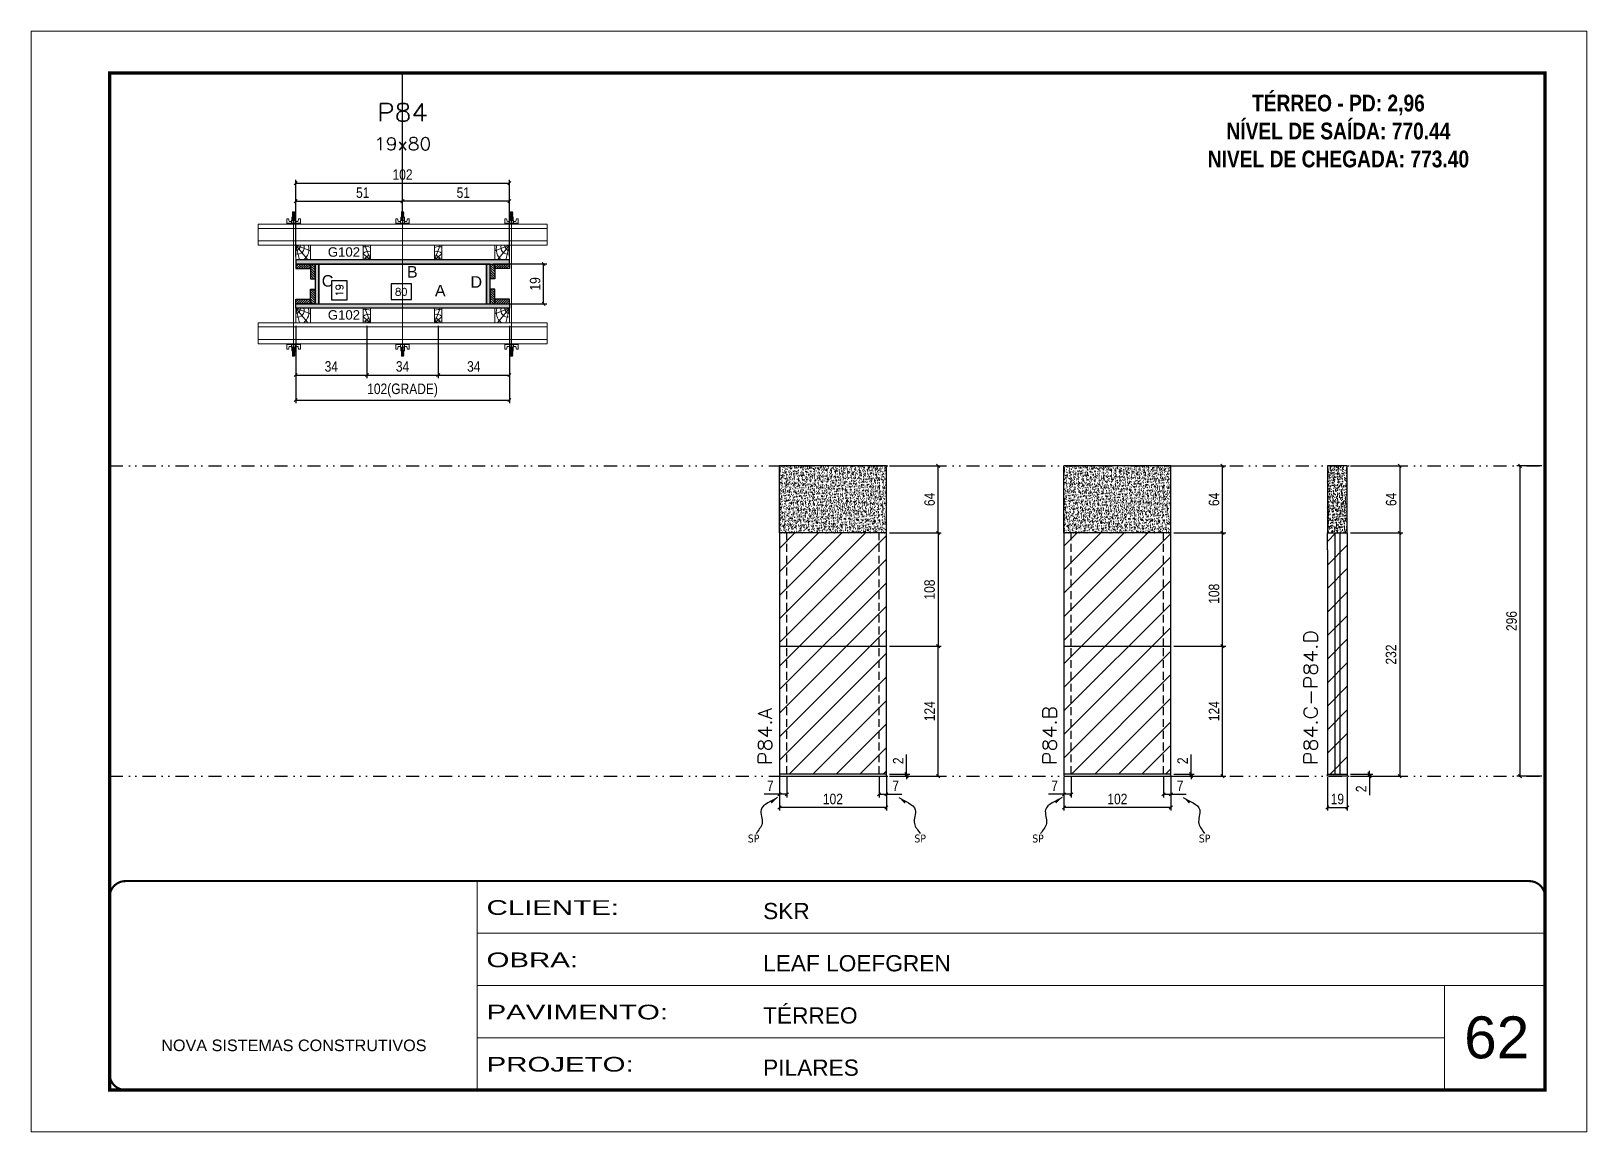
# Model space of a CAD drawing. Extents: x 14400 to 27878, y -21631 to 6985.
# Drawn here: x 15998 to 17483, y -11294 to -10244 of the extents above; entities that cross this region are included whole.
import ezdxf
from ezdxf.enums import TextEntityAlignment as Align

# ---------------------------------------------------------------- set-up
doc = ezdxf.new("R2010")
doc.units = 0
for name, pattern in [('CONTINUO', [0]), ('DASHED', [0.75, 0.5, -0.25]), ('DIVIDE2', [0.625, 0.25, -0.125, 0, -0.125, 0, -0.125]), ('HIDDEN', [0.375, 0.25, -0.125])]:
    doc.linetypes.add(name, pattern=pattern)
for name, color, linetype, lineweight in [('CARIMBO', 255, 'Continuous', 9), ('Folhas', 255, 'Continuous', 9), ('Hachura', 251, 'Continuous', 9), ('Madeira', 126, 'Continuous', 18), ('Perfil Metálico', 224, 'Continuous', 18), ('SARRAFO DE PRESSAO', 251, 'DASHED', 9), ('Texto Seção', 7, 'Continuous', 15)]:
    doc.layers.add(name, color=color, linetype=linetype, lineweight=lineweight)
for name, color, linetype in [('CHAPA', 1, 'Continuous'), ('COTA', 241, 'Continuous'), ('MEIO_PONT', 93, 'Continuous'), ('NOMENCLATURA', 7, 'Continuous'), ('Nível', 160, 'Continuous'), ('Painéis', 200, 'Continuous'), ('SARR_2.2x7', 40, 'Continuous'), ('SARRAFO', 251, 'Continuous'), ('Sarrafo de Pressão', 42, 'HIDDEN'), ('texto', 7, 'Continuous'), ('Texto de Titulo', 7, 'Continuous'), ('Texto Qtd Sarr', 242, 'Continuous'), ('TEXTO_GERAL', 7, 'Continuous')]:
    doc.layers.add(name, color=color, linetype=linetype)
doc.styles.add('ARIAL', font='arial.ttf')
doc.styles.add('COTA TECNICA', font='techl___.ttf', dxfattribs={"height": 10})
doc.styles.add('COTA TECNICA 2X', font='techl___.ttf', dxfattribs={"height": 10})
doc.styles.add('COTA TECNICA-50', font='techl___.ttf', dxfattribs={"height": 10})
doc.styles.add('REGUA-120', font='ROMANS.shx', dxfattribs={"height": 15})
doc.styles.add('ROMANC', font='techb___.ttf', dxfattribs={"height": 2.5})
doc.styles.add('ROMANS', font='romans.shx')
doc.styles.add('SANSSERIF', font='sas_____.pfb')
doc.styles.get("Standard").update_dxf_attribs({"font": 'arial.ttf'})
doc.styles.add('Tecnologia', font='')
doc.styles.get('Tecnologia').set_extended_font_data('Forgotten Futurist')
doc.dimstyles.new('COTA PAINEL-50', dxfattribs={"dimtxt": 10, "dimasz": 3, "dimexe": 3, "dimexo": 3, "dimgap": 3, "dimtad": 1, "dimdec": 1, "dimzin": 12, "dimdsep": 46, "dimtxsty": 'COTA TECNICA-50', "dimblk1": 'OBLIQUE', "dimblk2": 'OBLIQUE', "dimsah": 1, "dimcen": 0.9, "dimclrd": 4, "dimclre": 4, "dimclrt": 240, "dimadec": 1, "dimazin": 3, "dimtfac": 1, "dimtdec": 1, "dimtmove": 0, "dimatfit": 3, "dimfxl": 1, "dimtolj": 1, "dimtzin": 12, "dimarcsym": 0})
doc.dimstyles.new('PAINEL', dxfattribs={"dimtxt": 10, "dimasz": 3, "dimexe": 3, "dimexo": 3, "dimgap": 3, "dimtad": 1, "dimdec": 1, "dimzin": 12, "dimdsep": 46, "dimtxsty": 'COTA TECNICA', "dimblk1": 'OBLIQUE', "dimblk2": 'OBLIQUE', "dimsah": 1, "dimcen": 0.9, "dimclrd": 4, "dimclre": 4, "dimclrt": 240, "dimadec": 1, "dimazin": 3, "dimtfac": 1, "dimtdec": 1, "dimtmove": 0, "dimatfit": 3, "dimfxl": 1, "dimtolj": 1, "dimtzin": 12, "dimarcsym": 0})
doc.dimstyles.new('SECAO PILAR', dxfattribs={"dimtxt": 10, "dimasz": 3, "dimexe": 3, "dimexo": 3, "dimgap": 3, "dimtad": 1, "dimdec": 1, "dimlfac": 0.5, "dimzin": 12, "dimdsep": 46, "dimtxsty": 'COTA TECNICA 2X', "dimblk1": 'OBLIQUE', "dimblk2": 'OBLIQUE', "dimsah": 1, "dimcen": 0.9, "dimclrd": 256, "dimclre": 256, "dimclrt": 256, "dimadec": 1, "dimazin": 3, "dimtfac": 1, "dimtdec": 1, "dimtmove": 0, "dimatfit": 3, "dimfxl": 1, "dimtolj": 1, "dimtzin": 12, "dimarcsym": 0})
doc.dimstyles.new('SECÇÃO 2', dxfattribs={"dimtxt": 7, "dimasz": 6, "dimexe": 0.18, "dimexo": 2, "dimgap": -4, "dimtad": 3, "dimdec": 1, "dimlfac": 0.5, "dimzin": 12, "dimdsep": 46, "dimtxsty": 'ROMANS', "dimblk": 'ARCHTICK', "dimcen": 0.09, "dimse1": 1, "dimse2": 1, "dimsd1": 1, "dimsd2": 1, "dimclrd": 180, "dimclre": 5, "dimclrt": 1, "dimadec": 0, "dimazin": 3, "dimtfac": 1, "dimtdec": 1, "dimtofl": 0, "dimtmove": 0, "dimatfit": 3, "dimldrblk": 'ARCHTICK', "dimfxl": 1, "dimtolj": 1, "dimtzin": 0, "dimarcsym": 0})
doc.dimstyles.get("Standard").update_dxf_attribs({"dimtxt": 0.18, "dimasz": 0.18, "dimexe": 0.18, "dimexo": 0.0625, "dimgap": 0.09, "dimtad": 0, "dimtih": 1, "dimtoh": 1, "dimdec": 4, "dimzin": 0, "dimdsep": 46, "dimtxsty": 'Standard', "dimcen": 0.09, "dimadec": 0, "dimazin": 0, "dimtfac": 1, "dimtdec": 4, "dimtofl": 0, "dimtmove": 0, "dimatfit": 3, "dimfxl": 1, "dimtolj": 1, "dimtzin": 0, "dimarcsym": 0})
pattern_1 = [(225, (6952.0847, -33395.4511), (1.12253202, -1.12253202), [])]
pattern_2 = [(225, (7127.0847, -33395.4511), (1.12253202, -1.12253202), [])]
pattern_3 = [(135, (-6454.7717, -1001.0911), (-1.12253202, -1.12253202), [])]
pattern_4 = [(135, (-6514.7717, -1001.0911), (-1.12253202, -1.12253202), [])]

msp = doc.modelspace()

# ---------------------------------------------------------------- texts
at = {"layer": 'CARIMBO', "style": 'ARIAL'}
msp.add_text('62', height=40, dxfattribs=at).set_placement((17366.33, -11223.76))
at = {"layer": 'NOMENCLATURA', "color": 2, "insert": (17246.31, -10277.84), "char_height": 16, "attachment_point": 2, "style": 'ROMANC'}
msp.add_mtext_dynamic_manual_height_columns('\\PTÉRREO - PD: 2,96\\PNÍVEL DE SAÍDA: 770.44\\PNIVEL DE CHEGADA: 773.40', width=432.3511, gutter_width=1, heights=[0], dxfattribs=at)
at = {"layer": 'texto', "color": 0, "char_height": 7.5, "attachment_point": 5}
for insert in [(16688.06, -11014.11), (16847.08, -11014.11), (16959.54, -11014.11), (17118.56, -11014.11)]:
    msp.add_mtext('{\\fTahoma|b0|i0|c0|p34;\\C4;SP}', dxfattribs=dict(at, insert=insert))
at = {"layer": 'Texto Seção', "style": 'REGUA-120', "width": 1.1}
for s, p in [('P84.C-P84.D', (17226.32, -10943.85)), ('P84.A', (16705.59, -10943.85)), ('P84.B', (16977.07, -10943.85))]:
    msp.add_text(s, height=13, rotation=90, dxfattribs=at).set_placement(p)
at = {"layer": 'TEXTO_GERAL', "color": 0, "linetype": 'Continuous', "style": 'SANSSERIF'}
for p in [(16281.68, -10454.59), (16281.68, -10514.59)]:
    msp.add_text('G102', height=9, dxfattribs=at).set_placement(p, align=Align.MIDDLE_LEFT)
at = {"layer": 'TEXTO_GERAL', "style": 'ARIAL'}
for s, p in [('B', (16362.3, -10473.49)), ('C', (16281.43, -10482.14)), ('D', (16423.38, -10483.15)), ('A', (16389.01, -10491.46))]:
    msp.add_text(s, height=11, dxfattribs=at).set_placement(p, align=Align.MIDDLE_CENTER)

# ---------------------------------------------------------------- blocks, each defined once
blk = doc.blocks.new('9999999999')
at = {"color": 30, "linetype": 'CONTINUO'}
for p, q in [((98564.6, 34230.2), (98564.6, 34429.4)), ((98564.6, 34379.6), (99584, 34379.6)), ((98564.6, 34329.8), (99488, 34329.8)), ((99584, 34329.8), (99488, 34329.8)), ((99488, 34329.8), (99488, 34230.2)), ((98564.6, 34280), (99488, 34280))]:
    blk.add_line(p, q, dxfattribs=at)
at = {"color": 30, "linetype": 'CONTINUO', "const_width": 2}
blk.add_lwpolyline([(99584, 34230.2), (99584, 34414.4, 0.414214), (99569, 34429.4), (98229, 34429.4, 0.414214), (98214, 34414.4), (98214, 34245.2, 0.414214), (98229, 34230.2), (99584, 34230.2)], format="xyb", dxfattribs=at)
at = {"layer": 'Folhas'}
blk.add_lwpolyline([(98139, 34190.2), (99624, 34190.2), (99624, 35240.2), (98139, 35240.2)], close=True, dxfattribs=at)
at = {"layer": 'Folhas', "color": 30, "const_width": 3}
blk.add_lwpolyline([(98214, 34230.2), (99584, 34230.2), (99584, 35200.2), (98214, 35200.2)], close=True, dxfattribs=at)
at = {"color": 7, "linetype": 'Continuous', "ltscale": 5, "style": 'ARIAL'}
for s, height, p in [('SKR', 15.48, (98837.7, 34393.1)), ('LEAF LOEFGREN', 15.483, (98837.7, 34343.3)), ('TÉRREO', 15.48, (98837.7, 34293.5)), ('NOVA SISTEMAS CONSTRUTIVOS', 11.059, (98263.2, 34267.2)), ('PILARES', 15.48, (98837.7, 34243.7))]:
    blk.add_text(s, height=height, dxfattribs=at).set_placement(p)
at = {"layer": 'Folhas', "color": 7, "style": 'Tecnologia', "width": 1.5}
for s, p in [('CLIENTE:', (98573.7, 34397.2)), ('OBRA:', (98573.7, 34347.3)), ('PAVIMENTO:', (98573.7, 34297.5)), ('PROJETO:', (98573.7, 34247.7))]:
    blk.add_text(s, height=14, dxfattribs=at).set_placement(p)
blk = doc.blocks.new('titulo1')
at = {"layer": 'Defpoints', "color": 252, "linetype": 'HIDDEN', "ltscale": 2}
blk.add_line((0, 0), (0, 125), dxfattribs=at)
at = {"layer": 'Defpoints', "style": 'ROMANS', "oblique": 15}
blk.add_attdef('FOLHA', text='', height=10, dxfattribs=at).set_placement((0, 15.6), align=Align.MIDDLE_CENTER)
at = {"layer": 'Texto Qtd Sarr', "color": 3, "style": 'ROMANS', "oblique": 15}
for tag, height, p in [('TITULO', 17, (0, 71.4)), ('SEÇÃO', 12, (0, 41.5))]:
    blk.add_attdef(tag, text='', height=height, dxfattribs=at).set_placement(p, align=Align.MIDDLE_CENTER)
blk = doc.blocks.new('*D1735')
at = {"layer": 'COTA', "color": 180, "lineweight": -2, "transparency": 16777216}
for p, q in [((16361.5, -10485), (16342.1, -10485)), ((16342.1, -10485), (16342.1, -10500)), ((16361.5, -10500), (16361.5, -10485)), ((16342.1, -10500), (16361.5, -10500))]:
    blk.add_line(p, q, dxfattribs=at)
at = {"layer": 'Defpoints', "color": 0, "transparency": 16777216}
for p in [(16273, -10504), (16433, -10504), (16433, -10504)]:
    blk.add_point(p, dxfattribs=at)
at = {"layer": 'COTA', "color": 1, "transparency": 16777216, "insert": (16351.8, -10492.5), "char_height": 7, "attachment_point": 5, "style": 'ROMANS'}
blk.add_mtext('\\A1;80', dxfattribs=at)
blk = doc.blocks.new('_ArchTick')
at = {"color": 0, "linetype": 'ByBlock', "const_width": 0.15}
blk.add_lwpolyline([(-0.5, -0.5), (0.5, 0.5)], dxfattribs=at)
blk = doc.blocks.new('*D1736')
at = {"layer": 'COTA', "color": 180, "lineweight": -2, "transparency": 16777216}
for p, q in [((16300.3, -10482.1), (16285.3, -10482.1)), ((16285.3, -10482.1), (16285.3, -10500.1)), ((16300.3, -10500.1), (16300.3, -10482.1)), ((16285.3, -10500.1), (16300.3, -10500.1))]:
    blk.add_line(p, q, dxfattribs=at)
at = {"layer": 'Defpoints', "color": 0, "transparency": 16777216}
for p in [(16273, -10466), (16304.3, -10466), (16273, -10504)]:
    blk.add_point(p, dxfattribs=at)
at = {"layer": 'COTA', "color": 1, "transparency": 16777216, "insert": (16292.8, -10491.1), "char_height": 7, "attachment_point": 5, "rotation": 90, "style": 'ROMANS'}
blk.add_mtext('\\A1;19', dxfattribs=at)
blk = doc.blocks.new('_Oblique')
at = {"color": 0, "linetype": 'ByBlock', "lineweight": -2}
blk.add_line((-0.5, -0.5), (0.5, 0.5), dxfattribs=at)
blk = doc.blocks.new('*D1756')
at = {"layer": 'COTA', "lineweight": -2, "transparency": 16777216}
for p, q in [((16439.6, -10466), (16490.7, -10466)), ((16487.7, -10504), (16487.7, -10466)), ((16439.6, -10504), (16490.7, -10504))]:
    blk.add_line(p, q, dxfattribs=at)
at = {"layer": 'Defpoints', "color": 0, "transparency": 16777216}
for p in [(16436.6, -10466), (16487.7, -10466), (16436.6, -10504)]:
    blk.add_point(p, dxfattribs=at)
at = {"layer": 'COTA', "lineweight": -2, "transparency": 16777216, "xscale": 3, "yscale": 3, "zscale": 3}
for p, rotation in [((16487.7, -10466), 90), ((16487.7, -10504), 270)]:
    blk.add_blockref('_Oblique', p, dxfattribs=dict(at, rotation=rotation))
at = {"layer": 'COTA', "transparency": 16777216, "insert": (16479.6, -10485), "char_height": 10, "attachment_point": 5, "rotation": 90, "style": 'COTA TECNICA 2X'}
blk.add_mtext('\\A1;19', dxfattribs=at)
blk = doc.blocks.new('*D1737')
at = {"layer": 'COTA', "lineweight": -2, "transparency": 16777216}
for p, q in [((16251, -10525), (16251, -10598.8)), ((16455, -10525), (16455, -10598.8)), ((16251, -10595.8), (16455, -10595.8))]:
    blk.add_line(p, q, dxfattribs=at)
at = {"layer": 'Defpoints', "color": 0, "transparency": 16777216}
for p in [(16251, -10522), (16455, -10522), (16455, -10595.8)]:
    blk.add_point(p, dxfattribs=at)
at = {"layer": 'COTA', "lineweight": -2, "transparency": 16777216, "xscale": 3, "yscale": 3, "zscale": 3, "rotation": 180}
blk.add_blockref('_Oblique', (16251, -10595.8), dxfattribs=at)
at = {"layer": 'COTA', "lineweight": -2, "transparency": 16777216, "xscale": 3, "yscale": 3, "zscale": 3}
blk.add_blockref('_Oblique', (16455, -10595.8), dxfattribs=at)
at = {"layer": 'COTA', "transparency": 16777216, "insert": (16353, -10586.6), "char_height": 10, "attachment_point": 5, "style": 'COTA TECNICA 2X'}
blk.add_mtext('\\A1;102(GRADE)', dxfattribs=at)
blk = doc.blocks.new('*D1738')
at = {"layer": 'COTA', "lineweight": -2, "transparency": 16777216}
for p, q in [((16387, -10525), (16387, -10575)), ((16455, -10525), (16455, -10575)), ((16387, -10572), (16455, -10572))]:
    blk.add_line(p, q, dxfattribs=at)
at = {"layer": 'Defpoints', "color": 0, "transparency": 16777216}
for p in [(16387, -10522), (16455, -10522), (16455, -10572)]:
    blk.add_point(p, dxfattribs=at)
at = {"layer": 'COTA', "lineweight": -2, "transparency": 16777216, "xscale": 3, "yscale": 3, "zscale": 3, "rotation": 180}
blk.add_blockref('_Oblique', (16387, -10572), dxfattribs=at)
at = {"layer": 'COTA', "lineweight": -2, "transparency": 16777216, "xscale": 3, "yscale": 3, "zscale": 3}
blk.add_blockref('_Oblique', (16455, -10572), dxfattribs=at)
at = {"layer": 'COTA', "transparency": 16777216, "insert": (16421, -10563.8), "char_height": 10, "attachment_point": 5, "style": 'COTA TECNICA 2X'}
blk.add_mtext('\\A1;34', dxfattribs=at)
blk = doc.blocks.new('*D1739')
at = {"layer": 'COTA', "lineweight": -2, "transparency": 16777216}
for p, q in [((16251, -10525), (16251, -10575)), ((16319, -10525), (16319, -10575)), ((16251, -10572), (16319, -10572))]:
    blk.add_line(p, q, dxfattribs=at)
at = {"layer": 'Defpoints', "color": 0, "transparency": 16777216}
for p in [(16251, -10522), (16319, -10522), (16319, -10572)]:
    blk.add_point(p, dxfattribs=at)
at = {"layer": 'COTA', "lineweight": -2, "transparency": 16777216, "xscale": 3, "yscale": 3, "zscale": 3, "rotation": 180}
blk.add_blockref('_Oblique', (16251, -10572), dxfattribs=at)
at = {"layer": 'COTA', "lineweight": -2, "transparency": 16777216, "xscale": 3, "yscale": 3, "zscale": 3}
blk.add_blockref('_Oblique', (16319, -10572), dxfattribs=at)
at = {"layer": 'COTA', "transparency": 16777216, "insert": (16285, -10563.8), "char_height": 10, "attachment_point": 5, "style": 'COTA TECNICA 2X'}
blk.add_mtext('\\A1;34', dxfattribs=at)
blk = doc.blocks.new('*D1740')
at = {"layer": 'COTA', "lineweight": -2, "transparency": 16777216}
for p, q in [((16319, -10525), (16319, -10575)), ((16387, -10525), (16387, -10575)), ((16319, -10572), (16387, -10572))]:
    blk.add_line(p, q, dxfattribs=at)
at = {"layer": 'Defpoints', "color": 0, "transparency": 16777216}
for p in [(16319, -10522), (16387, -10522), (16387, -10572)]:
    blk.add_point(p, dxfattribs=at)
at = {"layer": 'COTA', "lineweight": -2, "transparency": 16777216, "xscale": 3, "yscale": 3, "zscale": 3, "rotation": 180}
blk.add_blockref('_Oblique', (16319, -10572), dxfattribs=at)
at = {"layer": 'COTA', "lineweight": -2, "transparency": 16777216, "xscale": 3, "yscale": 3, "zscale": 3}
blk.add_blockref('_Oblique', (16387, -10572), dxfattribs=at)
at = {"layer": 'COTA', "transparency": 16777216, "insert": (16353, -10563.8), "char_height": 10, "attachment_point": 5, "style": 'COTA TECNICA 2X'}
blk.add_mtext('\\A1;34', dxfattribs=at)
blk = doc.blocks.new('*D1741')
at = {"layer": 'COTA', "lineweight": -2, "transparency": 16777216}
for p, q in [((16251, -10459), (16251, -10385.9)), ((16251, -10388.9), (16455, -10388.9)), ((16455, -10459), (16455, -10385.9))]:
    blk.add_line(p, q, dxfattribs=at)
at = {"layer": 'Defpoints', "color": 0, "transparency": 16777216}
for p in [(16455, -10388.9), (16251, -10462), (16455, -10462)]:
    blk.add_point(p, dxfattribs=at)
at = {"layer": 'COTA', "lineweight": -2, "transparency": 16777216, "xscale": 3, "yscale": 3, "zscale": 3, "rotation": 180}
blk.add_blockref('_Oblique', (16251, -10388.9), dxfattribs=at)
at = {"layer": 'COTA', "lineweight": -2, "transparency": 16777216, "xscale": 3, "yscale": 3, "zscale": 3}
blk.add_blockref('_Oblique', (16455, -10388.9), dxfattribs=at)
at = {"layer": 'COTA', "transparency": 16777216, "insert": (16353, -10380.8), "char_height": 10, "attachment_point": 5, "style": 'COTA TECNICA 2X'}
blk.add_mtext('\\A1;102', dxfattribs=at)
blk = doc.blocks.new('*D1742')
at = {"layer": 'COTA', "lineweight": -2, "transparency": 16777216}
for p, q in [((16251, -10425), (16251, -10403.1)), ((16251, -10406.1), (16353, -10406.1)), ((16353, -10425), (16353, -10403.1))]:
    blk.add_line(p, q, dxfattribs=at)
at = {"layer": 'Defpoints', "color": 0, "transparency": 16777216}
for p in [(16353, -10406.1), (16251, -10428), (16353, -10428)]:
    blk.add_point(p, dxfattribs=at)
at = {"layer": 'COTA', "lineweight": -2, "transparency": 16777216, "xscale": 3, "yscale": 3, "zscale": 3, "rotation": 180}
blk.add_blockref('_Oblique', (16251, -10406.1), dxfattribs=at)
at = {"layer": 'COTA', "lineweight": -2, "transparency": 16777216, "xscale": 3, "yscale": 3, "zscale": 3}
blk.add_blockref('_Oblique', (16353, -10406.1), dxfattribs=at)
at = {"layer": 'COTA', "transparency": 16777216, "insert": (16315, -10398), "char_height": 10, "attachment_point": 5, "style": 'COTA TECNICA 2X'}
blk.add_mtext('\\A1;51', dxfattribs=at)
blk = doc.blocks.new('*D1743')
at = {"layer": 'COTA', "lineweight": -2, "transparency": 16777216}
for p, q in [((16353, -10425), (16353, -10403.1)), ((16455, -10406.1), (16353, -10406.1)), ((16455, -10425), (16455, -10403.1))]:
    blk.add_line(p, q, dxfattribs=at)
at = {"layer": 'Defpoints', "color": 0, "transparency": 16777216}
for p in [(16353, -10406.1), (16353, -10428), (16455, -10428)]:
    blk.add_point(p, dxfattribs=at)
at = {"layer": 'COTA', "lineweight": -2, "transparency": 16777216, "xscale": 3, "yscale": 3, "zscale": 3, "rotation": 180}
blk.add_blockref('_Oblique', (16353, -10406.1), dxfattribs=at)
at = {"layer": 'COTA', "lineweight": -2, "transparency": 16777216, "xscale": 3, "yscale": 3, "zscale": 3}
blk.add_blockref('_Oblique', (16455, -10406.1), dxfattribs=at)
at = {"layer": 'COTA', "transparency": 16777216, "insert": (16411, -10398), "char_height": 10, "attachment_point": 5, "style": 'COTA TECNICA 2X'}
blk.add_mtext('\\A1;51', dxfattribs=at)
blk = doc.blocks.new('C')
at = {"layer": 'Hachura', "color": 0}
for p, q in [((0, 3.22), (0, -3.22)), ((0.45, 3.22), (0, 3.22)), ((0.46, 3.16), (0, 3.16)), ((0.46, 3.05), (0, 3.05)), ((0.46, 2.88), (0, 2.88)), ((0, 2.75), (0, -1.16)), ((0.46, 2.65), (0, 2.65)), ((0.46, 2.23), (0, 2.23)), ((0.46, 1.51), (0, 1.51)), ((0.39, 0.49), (0.17, 0.49)), ((0.45, -3.23), (0.45, 3.22)), ((0.45, 3.22), (2.58, 3.22)), ((1.74, 0.97), (0.45, 0.97)), ((1.45, 0.1), (0.45, 0.1)), ((1.35, 1.94), (1.35, 0.96)), ((2.58, 2.39), (1.47, 2.09)), ((1.74, -0.97), (1.74, 0.97)), ((1.74, 0.97), (1.74, 0.84)), ((1.74, 0.97), (1.74, 0.84)), ((1.74, 0.84), (3.35, 0.84)), ((3.35, 0.45), (1.74, 0.45)), ((2.58, 3.22), (2.58, 2.39)), ((3.32, 0.84), (3.32, -0.84)), ((3.35, 0.84), (3.35, -0.84)), ((3.68, 0.45), (3.35, 0.45)), ((3.84, -0.52), (3.35, 0.45)), ((3.35, 0.06), (3.67, -0.57)), ((3.68, 0.45), (4.16, -0.52)), ((3.72, 0.5), (4.25, -0.57)), ((4.37, -0.55), (3.83, 0.53)), ((4.15, 0.45), (3.93, 0.45)), ((4.42, -0.52), (3.93, 0.45)), ((4.15, 0.45), (4.26, 0.45)), ((4.26, 0.45), (4.74, -0.52)), ((4.3, 0.5), (4.83, -0.57)), ((4.95, -0.55), (4.41, 0.53)), ((4.51, 0.45), (4.84, 0.45)), ((5, -0.52), (4.51, 0.45)), ((4.84, 0.45), (5.32, -0.52)), ((4.88, 0.5), (5.41, -0.57)), ((5.53, -0.55), (4.99, 0.53)), ((5.58, -0.52), (5.09, 0.45)), ((5.42, 0.45), (5.09, 0.45)), ((5.58, -0.52), (5.09, 0.45)), ((5.42, 0.45), (5.74, -0.19)), ((5.46, 0.5), (5.74, -0.07)), ((5.74, 0.19), (5.57, 0.53)), ((5.74, 0.32), (5.68, 0.45)), ((5.68, 0.45), (5.74, 0.45)), ((5.74, 0.45), (5.9, 0.29)), ((5.74, 0.45), (5.74, -0.52)), ((5.9, -0.36), (5.9, 0.29)), ((0.45, 0), (0, 0)), ((0.46, -1.52), (0, -1.52)), ((0.46, -2.23), (0, -2.23)), ((0.46, -2.65), (0, -2.65)), ((0.46, -2.88), (0, -2.88)), ((0.46, -3.05), (0, -3.05)), ((0.46, -3.16), (0, -3.16)), ((0, -3.22), (2.57, -3.22)), ((0.08, -0.48), (0.29, -0.48)), ((0.29, -0.48), (0.4, -0.48)), ((0.45, 0), (0.45, -0.97)), ((0.45, -0.16), (1.45, -0.16)), ((0.45, -0.65), (0.45, -0.32)), ((0.45, -3.23), (0.45, -0.65)), ((0.45, -0.97), (1.74, -0.97)), ((1.35, -1.94), (1.35, -0.97)), ((2.58, -2.39), (1.47, -2.1)), ((3.35, -0.32), (1.74, -0.32)), ((3.35, -0.84), (1.74, -0.84)), ((2.58, -3.23), (2.58, -2.39)), ((3.35, -0.07), (3.58, -0.52)), ((3.35, -0.52), (3.58, -0.52)), ((3.84, -0.52), (4.16, -0.52)), ((4.42, -0.52), (4.74, -0.52)), ((4.63, -0.52), (4.74, -0.52)), ((5, -0.52), (5.32, -0.52)), ((5.58, -0.52), (5.74, -0.52)), ((5.74, -0.52), (5.9, -0.36)), ((5.74, -0.52), (5.74, -0.52))]:
    blk.add_line(p, q, dxfattribs=at)
for centre, radius, start, end in [((1.52, 1.94), 0.161, 104.74356, 180), ((1.44, -0.03), 0.129, 272.69497, 87.30503), ((3.81, 0.39), 0.143, 25.56881, 154.43119), ((4.39, 0.39), 0.143, 25.56881, 154.43119), ((4.97, 0.39), 0.143, 25.56881, 154.43119), ((5.55, 0.39), 0.143, 25.56881, 154.43119), ((0.17, -0.37), 0.174, 221.74404, 317.85924), ((1.52, -1.94), 0.161, 180, 255.25644), ((3.71, -0.4), 0.174, 222.14076, 318.25596), ((4.29, -0.4), 0.174, 222.14076, 318.25596), ((4.87, -0.4), 0.174, 222.14076, 318.25596), ((5.45, -0.4), 0.174, 222.14076, 318.25596), ((5.61, -0.4), 0.174, 317.85924, 318.25596)]:
    blk.add_arc(centre, radius, start, end, dxfattribs=at)
blk = doc.blocks.new('PONTALETE')
at = {"layer": 'Madeira'}
for q in [(2.71, 7), (7, 5.76), (7, 1.74)]:
    blk.add_line((0, 0), q, dxfattribs=at)
blk.add_lwpolyline([(0, 0), (7, 0), (7, 7), (0, 7)], close=True, dxfattribs=at)
for centre, radius, start, end in [((2.04, 0.06), 6.23, 37.28179, 109.09128), ((1.09, 0.9), 3.19, 343.60304, 109.98471), ((-0.21, -0.78), 3.09, 14.63219, 86.0383)]:
    blk.add_arc(centre, radius, start, end, dxfattribs=at)
blk = doc.blocks.new('MEIO PONTALETE')
at = {"layer": 'Madeira'}
for q in [(2.71, 7), (3.5, 2.88), (3.5, 0.87)]:
    blk.add_line((0, 0), q, dxfattribs=at)
blk.add_lwpolyline([(0, 0), (3.5, 0), (3.5, 7), (0, 7)], close=True, dxfattribs=at)
for centre, radius, start, end in [((2.04, 0.06), 6.23, 76.44987, 109.09128), ((1.09, 0.9), 3.19, 40.90626, 109.98471), ((-0.21, -0.78), 3.09, 14.63219, 86.0383)]:
    blk.add_arc(centre, radius, start, end, dxfattribs=at)
blk = doc.blocks.new('*D1744')
at = {"layer": 'COTA', "color": 4, "lineweight": -2, "transparency": 16777216}
for p, q in [((16712.8, -10955.6), (16712.8, -10987.5)), ((16814.8, -10955.6), (16814.8, -10987.5)), ((16814.8, -10984.5), (16712.8, -10984.5))]:
    blk.add_line(p, q, dxfattribs=at)
at = {"layer": 'Defpoints', "color": 0, "transparency": 16777216}
for p in [(16712.8, -10952.6), (16814.8, -10952.6), (16712.8, -10984.5)]:
    blk.add_point(p, dxfattribs=at)
at = {"layer": 'COTA', "color": 4, "lineweight": -2, "transparency": 16777216, "xscale": 3, "yscale": 3, "zscale": 3, "rotation": 180}
blk.add_blockref('_Oblique', (16712.8, -10984.5), dxfattribs=at)
at = {"layer": 'COTA', "color": 4, "lineweight": -2, "transparency": 16777216, "xscale": 3, "yscale": 3, "zscale": 3}
blk.add_blockref('_Oblique', (16814.8, -10984.5), dxfattribs=at)
at = {"layer": 'COTA', "color": 240, "transparency": 16777216, "insert": (16763.8, -10976.4), "char_height": 10, "attachment_point": 5, "style": 'COTA TECNICA'}
blk.add_mtext('\\A1;102', dxfattribs=at)
blk = doc.blocks.new('*D1745')
at = {"layer": 'COTA', "color": 4, "lineweight": -2, "transparency": 16777216}
for p, q in [((16807.8, -10955.6), (16807.8, -10974.9)), ((16814.8, -10957.6), (16814.8, -10974.9)), ((16807.8, -10971.9), (16814.8, -10971.9)), ((16814.8, -10971.9), (16829.6, -10971.9))]:
    blk.add_line(p, q, dxfattribs=at)
at = {"layer": 'Defpoints', "color": 0, "transparency": 16777216}
for p in [(16807.8, -10952.6), (16814.8, -10954.6), (16814.8, -10971.9)]:
    blk.add_point(p, dxfattribs=at)
at = {"layer": 'COTA', "color": 4, "lineweight": -2, "transparency": 16777216, "xscale": 3, "yscale": 3, "zscale": 3, "rotation": 180}
blk.add_blockref('_Oblique', (16807.8, -10971.9), dxfattribs=at)
at = {"layer": 'COTA', "color": 4, "lineweight": -2, "transparency": 16777216, "xscale": 3, "yscale": 3, "zscale": 3}
blk.add_blockref('_Oblique', (16814.8, -10971.9), dxfattribs=at)
at = {"layer": 'COTA', "color": 240, "transparency": 16777216, "insert": (16823.7, -10963.8), "char_height": 10, "attachment_point": 5, "style": 'COTA TECNICA-50'}
blk.add_mtext('\\A1;7', dxfattribs=at)
blk = doc.blocks.new('*D1746')
at = {"layer": 'COTA', "color": 4, "lineweight": -2, "transparency": 16777216}
for p, q in [((16712.8, -10957.6), (16712.8, -10974.9)), ((16719.8, -10955.6), (16719.8, -10974.9)), ((16712.8, -10971.9), (16698.1, -10971.9)), ((16719.8, -10971.9), (16712.8, -10971.9))]:
    blk.add_line(p, q, dxfattribs=at)
at = {"layer": 'Defpoints', "color": 0, "transparency": 16777216}
for p in [(16712.8, -10954.6), (16719.8, -10952.6), (16712.8, -10971.9)]:
    blk.add_point(p, dxfattribs=at)
at = {"layer": 'COTA', "color": 4, "lineweight": -2, "transparency": 16777216, "xscale": 3, "yscale": 3, "zscale": 3, "rotation": 180}
blk.add_blockref('_Oblique', (16712.8, -10971.9), dxfattribs=at)
at = {"layer": 'COTA', "color": 4, "lineweight": -2, "transparency": 16777216, "xscale": 3, "yscale": 3, "zscale": 3}
blk.add_blockref('_Oblique', (16719.8, -10971.9), dxfattribs=at)
at = {"layer": 'COTA', "color": 240, "transparency": 16777216, "insert": (16704, -10963.8), "char_height": 10, "attachment_point": 5, "style": 'COTA TECNICA-50'}
blk.add_mtext('\\A1;7', dxfattribs=at)
blk = doc.blocks.new('*D1747')
at = {"layer": 'COTA', "color": 4, "lineweight": -2, "transparency": 16777216}
for p, q in [((16834.1, -10952.6), (16834.1, -10933.8)), ((16817.8, -10952.6), (16837.1, -10952.6)), ((16817.8, -10954.6), (16837.1, -10954.6)), ((16834.1, -10954.6), (16834.1, -10952.6)), ((16834.1, -10954.6), (16834.1, -10957.6))]:
    blk.add_line(p, q, dxfattribs=at)
at = {"layer": 'Defpoints', "color": 0, "transparency": 16777216}
for p in [(16814.8, -10952.6), (16814.8, -10954.6), (16834.1, -10954.6)]:
    blk.add_point(p, dxfattribs=at)
at = {"layer": 'COTA', "color": 4, "lineweight": -2, "transparency": 16777216, "xscale": 3, "yscale": 3, "zscale": 3}
for p, rotation in [((16834.1, -10952.6), 270), ((16834.1, -10954.6), 90)]:
    blk.add_blockref('_Oblique', p, dxfattribs=dict(at, rotation=rotation))
at = {"layer": 'COTA', "color": 240, "transparency": 16777216, "insert": (16826.1, -10939.9), "char_height": 10, "attachment_point": 5, "rotation": 90, "style": 'COTA TECNICA-50'}
blk.add_mtext('\\A1;2', dxfattribs=at)
blk = doc.blocks.new('*D1757')
at = {"layer": 'COTA', "color": 4, "lineweight": -2, "transparency": 16777216}
for p, q in [((16817.8, -10658.6), (16867.2, -10658.6)), ((16864.2, -10722.6), (16864.2, -10658.6)), ((16817.8, -10722.6), (16867.2, -10722.6))]:
    blk.add_line(p, q, dxfattribs=at)
at = {"layer": 'Defpoints', "color": 0, "transparency": 16777216}
for p in [(16814.8, -10658.6), (16864.2, -10658.6), (16814.8, -10722.6)]:
    blk.add_point(p, dxfattribs=at)
at = {"layer": 'COTA', "color": 4, "lineweight": -2, "transparency": 16777216, "xscale": 3, "yscale": 3, "zscale": 3}
for p, rotation in [((16864.2, -10658.6), 90), ((16864.2, -10722.6), 270)]:
    blk.add_blockref('_Oblique', p, dxfattribs=dict(at, rotation=rotation))
at = {"layer": 'COTA', "color": 240, "transparency": 16777216, "insert": (16856.1, -10690.6), "char_height": 10, "attachment_point": 5, "rotation": 90, "style": 'COTA TECNICA-50'}
blk.add_mtext('\\A1;64', dxfattribs=at)
blk = doc.blocks.new('*D1758')
at = {"layer": 'COTA', "color": 4, "linetype": 'ByBlock', "lineweight": -2, "transparency": 16777216}
for p, q in [((16817.8, -10830.6), (16867.2, -10830.6)), ((16864.2, -10954.6), (16864.2, -10830.6)), ((16817.8, -10954.6), (16867.2, -10954.6))]:
    blk.add_line(p, q, dxfattribs=at)
at = {"layer": 'Defpoints', "color": 0, "linetype": 'ByBlock', "transparency": 16777216}
for p in [(16814.8, -10830.6), (16864.2, -10830.6), (16814.8, -10954.6)]:
    blk.add_point(p, dxfattribs=at)
at = {"layer": 'COTA', "color": 4, "linetype": 'ByBlock', "lineweight": -2, "transparency": 16777216, "xscale": 3, "yscale": 3, "zscale": 3}
for p, rotation in [((16864.2, -10830.6), 90), ((16864.2, -10954.6), 270)]:
    blk.add_blockref('_Oblique', p, dxfattribs=dict(at, rotation=rotation))
at = {"layer": 'COTA', "color": 240, "linetype": 'ByBlock', "transparency": 16777216, "insert": (16856.1, -10892.6), "char_height": 10, "attachment_point": 5, "rotation": 90, "style": 'COTA TECNICA'}
blk.add_mtext('\\A1;124', dxfattribs=at)
blk = doc.blocks.new('*D1759')
at = {"layer": 'COTA', "color": 4, "linetype": 'ByBlock', "lineweight": -2, "transparency": 16777216}
for p, q in [((16817.8, -10830.6), (16867.2, -10830.6)), ((16864.2, -10954.6), (16864.2, -10830.6)), ((16817.8, -10954.6), (16867.2, -10954.6))]:
    blk.add_line(p, q, dxfattribs=at)
at = {"layer": 'Defpoints', "color": 0, "linetype": 'ByBlock', "transparency": 16777216}
for p in [(16814.8, -10830.6), (16864.2, -10830.6), (16814.8, -10954.6)]:
    blk.add_point(p, dxfattribs=at)
at = {"layer": 'COTA', "color": 4, "linetype": 'ByBlock', "lineweight": -2, "transparency": 16777216, "xscale": 3, "yscale": 3, "zscale": 3}
for p, rotation in [((16864.2, -10830.6), 90), ((16864.2, -10954.6), 270)]:
    blk.add_blockref('_Oblique', p, dxfattribs=dict(at, rotation=rotation))
at = {"layer": 'COTA', "color": 240, "linetype": 'ByBlock', "transparency": 16777216, "insert": (16856.1, -10892.6), "char_height": 10, "attachment_point": 5, "rotation": 90, "style": 'COTA TECNICA'}
blk.add_mtext('\\A1;124', dxfattribs=at)
blk = doc.blocks.new('*D1748')
at = {"layer": 'COTA', "color": 4, "lineweight": -2, "transparency": 16777216}
for p, q in [((16984.3, -10955.6), (16984.3, -10987.5)), ((17086.3, -10955.6), (17086.3, -10987.5)), ((17086.3, -10984.5), (16984.3, -10984.5))]:
    blk.add_line(p, q, dxfattribs=at)
at = {"layer": 'Defpoints', "color": 0, "transparency": 16777216}
for p in [(16984.3, -10952.6), (17086.3, -10952.6), (16984.3, -10984.5)]:
    blk.add_point(p, dxfattribs=at)
at = {"layer": 'COTA', "color": 4, "lineweight": -2, "transparency": 16777216, "xscale": 3, "yscale": 3, "zscale": 3, "rotation": 180}
blk.add_blockref('_Oblique', (16984.3, -10984.5), dxfattribs=at)
at = {"layer": 'COTA', "color": 4, "lineweight": -2, "transparency": 16777216, "xscale": 3, "yscale": 3, "zscale": 3}
blk.add_blockref('_Oblique', (17086.3, -10984.5), dxfattribs=at)
at = {"layer": 'COTA', "color": 240, "transparency": 16777216, "insert": (17035.3, -10976.4), "char_height": 10, "attachment_point": 5, "style": 'COTA TECNICA'}
blk.add_mtext('\\A1;102', dxfattribs=at)
blk = doc.blocks.new('*D1749')
at = {"layer": 'COTA', "color": 4, "lineweight": -2, "transparency": 16777216}
for p, q in [((17079.3, -10955.6), (17079.3, -10974.9)), ((17086.3, -10957.6), (17086.3, -10974.9)), ((17079.3, -10971.9), (17086.3, -10971.9)), ((17086.3, -10971.9), (17101, -10971.9))]:
    blk.add_line(p, q, dxfattribs=at)
at = {"layer": 'Defpoints', "color": 0, "transparency": 16777216}
for p in [(17079.3, -10952.6), (17086.3, -10954.6), (17086.3, -10971.9)]:
    blk.add_point(p, dxfattribs=at)
at = {"layer": 'COTA', "color": 4, "lineweight": -2, "transparency": 16777216, "xscale": 3, "yscale": 3, "zscale": 3, "rotation": 180}
blk.add_blockref('_Oblique', (17079.3, -10971.9), dxfattribs=at)
at = {"layer": 'COTA', "color": 4, "lineweight": -2, "transparency": 16777216, "xscale": 3, "yscale": 3, "zscale": 3}
blk.add_blockref('_Oblique', (17086.3, -10971.9), dxfattribs=at)
at = {"layer": 'COTA', "color": 240, "transparency": 16777216, "insert": (17095.2, -10963.8), "char_height": 10, "attachment_point": 5, "style": 'COTA TECNICA-50'}
blk.add_mtext('\\A1;7', dxfattribs=at)
blk = doc.blocks.new('*D1750')
at = {"layer": 'COTA', "color": 4, "lineweight": -2, "transparency": 16777216}
for p, q in [((16984.3, -10957.6), (16984.3, -10974.9)), ((16991.3, -10955.6), (16991.3, -10974.9)), ((16984.3, -10971.9), (16969.6, -10971.9)), ((16991.3, -10971.9), (16984.3, -10971.9))]:
    blk.add_line(p, q, dxfattribs=at)
at = {"layer": 'Defpoints', "color": 0, "transparency": 16777216}
for p in [(16984.3, -10954.6), (16991.3, -10952.6), (16984.3, -10971.9)]:
    blk.add_point(p, dxfattribs=at)
at = {"layer": 'COTA', "color": 4, "lineweight": -2, "transparency": 16777216, "xscale": 3, "yscale": 3, "zscale": 3, "rotation": 180}
blk.add_blockref('_Oblique', (16984.3, -10971.9), dxfattribs=at)
at = {"layer": 'COTA', "color": 4, "lineweight": -2, "transparency": 16777216, "xscale": 3, "yscale": 3, "zscale": 3}
blk.add_blockref('_Oblique', (16991.3, -10971.9), dxfattribs=at)
at = {"layer": 'COTA', "color": 240, "transparency": 16777216, "insert": (16975.4, -10963.8), "char_height": 10, "attachment_point": 5, "style": 'COTA TECNICA-50'}
blk.add_mtext('\\A1;7', dxfattribs=at)
blk = doc.blocks.new('*D1751')
at = {"layer": 'COTA', "color": 4, "lineweight": -2, "transparency": 16777216}
for p, q in [((17105.6, -10952.6), (17105.6, -10933.8)), ((17089.3, -10952.6), (17108.6, -10952.6)), ((17089.3, -10954.6), (17108.6, -10954.6)), ((17105.6, -10954.6), (17105.6, -10952.6)), ((17105.6, -10954.6), (17105.6, -10957.6))]:
    blk.add_line(p, q, dxfattribs=at)
at = {"layer": 'Defpoints', "color": 0, "transparency": 16777216}
for p in [(17086.3, -10952.6), (17086.3, -10954.6), (17105.6, -10954.6)]:
    blk.add_point(p, dxfattribs=at)
at = {"layer": 'COTA', "color": 4, "lineweight": -2, "transparency": 16777216, "xscale": 3, "yscale": 3, "zscale": 3}
for p, rotation in [((17105.6, -10952.6), 270), ((17105.6, -10954.6), 90)]:
    blk.add_blockref('_Oblique', p, dxfattribs=dict(at, rotation=rotation))
at = {"layer": 'COTA', "color": 240, "transparency": 16777216, "insert": (17097.6, -10939.9), "char_height": 10, "attachment_point": 5, "rotation": 90, "style": 'COTA TECNICA-50'}
blk.add_mtext('\\A1;2', dxfattribs=at)
blk = doc.blocks.new('*D1760')
at = {"layer": 'COTA', "color": 4, "lineweight": -2, "transparency": 16777216}
for p, q in [((17089.3, -10658.6), (17138.7, -10658.6)), ((17135.7, -10722.6), (17135.7, -10658.6)), ((17089.3, -10722.6), (17138.7, -10722.6))]:
    blk.add_line(p, q, dxfattribs=at)
at = {"layer": 'Defpoints', "color": 0, "transparency": 16777216}
for p in [(17086.3, -10658.6), (17135.7, -10658.6), (17086.3, -10722.6)]:
    blk.add_point(p, dxfattribs=at)
at = {"layer": 'COTA', "color": 4, "lineweight": -2, "transparency": 16777216, "xscale": 3, "yscale": 3, "zscale": 3}
for p, rotation in [((17135.7, -10658.6), 90), ((17135.7, -10722.6), 270)]:
    blk.add_blockref('_Oblique', p, dxfattribs=dict(at, rotation=rotation))
at = {"layer": 'COTA', "color": 240, "transparency": 16777216, "insert": (17127.6, -10690.6), "char_height": 10, "attachment_point": 5, "rotation": 90, "style": 'COTA TECNICA-50'}
blk.add_mtext('\\A1;64', dxfattribs=at)
blk = doc.blocks.new('*D1752')
at = {"layer": 'COTA', "color": 4, "lineweight": -2, "transparency": 16777216}
for p, q in [((17089.3, -10722.6), (17138.7, -10722.6)), ((17135.7, -10830.6), (17135.7, -10722.6)), ((17089.3, -10830.6), (17138.7, -10830.6))]:
    blk.add_line(p, q, dxfattribs=at)
at = {"layer": 'Defpoints', "color": 0, "transparency": 16777216}
for p in [(17086.3, -10722.6), (17135.7, -10722.6), (17086.3, -10830.6)]:
    blk.add_point(p, dxfattribs=at)
at = {"layer": 'COTA', "color": 4, "lineweight": -2, "transparency": 16777216, "xscale": 3, "yscale": 3, "zscale": 3}
for p, rotation in [((17135.7, -10722.6), 90), ((17135.7, -10830.6), 270)]:
    blk.add_blockref('_Oblique', p, dxfattribs=dict(at, rotation=rotation))
at = {"layer": 'COTA', "color": 240, "transparency": 16777216, "insert": (17127.6, -10780.6), "char_height": 10, "attachment_point": 5, "rotation": 90, "style": 'COTA TECNICA-50'}
blk.add_mtext('\\A1;108', dxfattribs=at)
blk = doc.blocks.new('*D1761')
at = {"layer": 'COTA', "color": 4, "linetype": 'ByBlock', "lineweight": -2, "transparency": 16777216}
for p, q in [((17089.3, -10830.6), (17138.7, -10830.6)), ((17135.7, -10954.6), (17135.7, -10830.6)), ((17089.3, -10954.6), (17138.7, -10954.6))]:
    blk.add_line(p, q, dxfattribs=at)
at = {"layer": 'Defpoints', "color": 0, "linetype": 'ByBlock', "transparency": 16777216}
for p in [(17086.3, -10830.6), (17135.7, -10830.6), (17086.3, -10954.6)]:
    blk.add_point(p, dxfattribs=at)
at = {"layer": 'COTA', "color": 4, "linetype": 'ByBlock', "lineweight": -2, "transparency": 16777216, "xscale": 3, "yscale": 3, "zscale": 3}
for p, rotation in [((17135.7, -10830.6), 90), ((17135.7, -10954.6), 270)]:
    blk.add_blockref('_Oblique', p, dxfattribs=dict(at, rotation=rotation))
at = {"layer": 'COTA', "color": 240, "linetype": 'ByBlock', "transparency": 16777216, "insert": (17127.6, -10892.6), "char_height": 10, "attachment_point": 5, "rotation": 90, "style": 'COTA TECNICA'}
blk.add_mtext('\\A1;124', dxfattribs=at)
blk = doc.blocks.new('*D1762')
at = {"layer": 'COTA', "color": 4, "linetype": 'ByBlock', "lineweight": -2, "transparency": 16777216}
for p, q in [((17089.3, -10830.6), (17138.7, -10830.6)), ((17135.7, -10954.6), (17135.7, -10830.6)), ((17089.3, -10954.6), (17138.7, -10954.6))]:
    blk.add_line(p, q, dxfattribs=at)
at = {"layer": 'Defpoints', "color": 0, "linetype": 'ByBlock', "transparency": 16777216}
for p in [(17086.3, -10830.6), (17135.7, -10830.6), (17086.3, -10954.6)]:
    blk.add_point(p, dxfattribs=at)
at = {"layer": 'COTA', "color": 4, "linetype": 'ByBlock', "lineweight": -2, "transparency": 16777216, "xscale": 3, "yscale": 3, "zscale": 3}
for p, rotation in [((17135.7, -10830.6), 90), ((17135.7, -10954.6), 270)]:
    blk.add_blockref('_Oblique', p, dxfattribs=dict(at, rotation=rotation))
at = {"layer": 'COTA', "color": 240, "linetype": 'ByBlock', "transparency": 16777216, "insert": (17127.6, -10892.6), "char_height": 10, "attachment_point": 5, "rotation": 90, "style": 'COTA TECNICA'}
blk.add_mtext('\\A1;124', dxfattribs=at)
blk = doc.blocks.new('*D1753')
at = {"layer": 'COTA', "color": 4, "lineweight": -2, "transparency": 16777216}
for p, q in [((17235.8, -10955.6), (17235.8, -10987.5)), ((17254.8, -10955.6), (17254.8, -10987.5)), ((17235.8, -10984.5), (17254.8, -10984.5))]:
    blk.add_line(p, q, dxfattribs=at)
at = {"layer": 'Defpoints', "color": 0, "transparency": 16777216}
for p in [(17235.8, -10952.6), (17254.8, -10952.6), (17254.8, -10984.5)]:
    blk.add_point(p, dxfattribs=at)
at = {"layer": 'COTA', "color": 4, "lineweight": -2, "transparency": 16777216, "xscale": 3, "yscale": 3, "zscale": 3, "rotation": 180}
blk.add_blockref('_Oblique', (17235.8, -10984.5), dxfattribs=at)
at = {"layer": 'COTA', "color": 4, "lineweight": -2, "transparency": 16777216, "xscale": 3, "yscale": 3, "zscale": 3}
blk.add_blockref('_Oblique', (17254.8, -10984.5), dxfattribs=at)
at = {"layer": 'COTA', "color": 240, "transparency": 16777216, "insert": (17245.3, -10976.4), "char_height": 10, "attachment_point": 5, "style": 'COTA TECNICA'}
blk.add_mtext('\\A1;19', dxfattribs=at)
blk = doc.blocks.new('*D1754')
at = {"layer": 'COTA', "color": 4, "lineweight": -2, "transparency": 16777216}
for p, q in [((17257.8, -10952.6), (17279, -10952.6)), ((17257.8, -10954.6), (17279, -10954.6)), ((17276, -10952.6), (17276, -10949.6)), ((17276, -10952.6), (17276, -10954.6)), ((17276, -10954.6), (17276, -10972.7))]:
    blk.add_line(p, q, dxfattribs=at)
at = {"layer": 'Defpoints', "color": 0, "transparency": 16777216}
for p in [(17254.8, -10952.6), (17254.8, -10954.6), (17276, -10952.6)]:
    blk.add_point(p, dxfattribs=at)
at = {"layer": 'COTA', "color": 4, "lineweight": -2, "transparency": 16777216, "xscale": 3, "yscale": 3, "zscale": 3}
for p, rotation in [((17276, -10952.6), 270), ((17276, -10954.6), 90)]:
    blk.add_blockref('_Oblique', p, dxfattribs=dict(at, rotation=rotation))
at = {"layer": 'COTA', "color": 240, "transparency": 16777216, "insert": (17268, -10966.7), "char_height": 10, "attachment_point": 5, "rotation": 90, "style": 'COTA TECNICA-50'}
blk.add_mtext('\\A1;2', dxfattribs=at)
blk = doc.blocks.new('*D1763')
at = {"layer": 'COTA', "color": 4, "linetype": 'ByBlock', "lineweight": -2, "transparency": 16777216}
for p, q in [((17257.8, -10658.6), (17307.8, -10658.6)), ((17304.8, -10658.6), (17304.8, -10722.6)), ((17257.8, -10722.6), (17307.8, -10722.6))]:
    blk.add_line(p, q, dxfattribs=at)
at = {"layer": 'Defpoints', "color": 0, "linetype": 'ByBlock', "transparency": 16777216}
for p in [(17254.8, -10658.6), (17254.8, -10722.6), (17304.8, -10722.6)]:
    blk.add_point(p, dxfattribs=at)
at = {"layer": 'COTA', "color": 4, "linetype": 'ByBlock', "lineweight": -2, "transparency": 16777216, "xscale": 3, "yscale": 3, "zscale": 3}
for p, rotation in [((17304.8, -10658.6), 90), ((17304.8, -10722.6), 270)]:
    blk.add_blockref('_Oblique', p, dxfattribs=dict(at, rotation=rotation))
at = {"layer": 'COTA', "color": 240, "linetype": 'ByBlock', "transparency": 16777216, "insert": (17296.7, -10690.6), "char_height": 10, "attachment_point": 5, "rotation": 90, "style": 'COTA TECNICA'}
blk.add_mtext('\\A1;64', dxfattribs=at)
blk = doc.blocks.new('*D1755')
at = {"layer": 'COTA', "color": 4, "lineweight": -2, "transparency": 16777216}
for p, q in [((17257.8, -10722.6), (17307.8, -10722.6)), ((17304.8, -10722.6), (17304.8, -10954.6)), ((17257.8, -10954.6), (17307.8, -10954.6))]:
    blk.add_line(p, q, dxfattribs=at)
at = {"layer": 'Defpoints', "color": 0, "transparency": 16777216}
for p in [(17254.8, -10722.6), (17254.8, -10954.6), (17304.8, -10954.6)]:
    blk.add_point(p, dxfattribs=at)
at = {"layer": 'COTA', "color": 4, "lineweight": -2, "transparency": 16777216, "xscale": 3, "yscale": 3, "zscale": 3}
for p, rotation in [((17304.8, -10722.6), 90), ((17304.8, -10954.6), 270)]:
    blk.add_blockref('_Oblique', p, dxfattribs=dict(at, rotation=rotation))
at = {"layer": 'COTA', "color": 240, "transparency": 16777216, "insert": (17296.5, -10838.6), "char_height": 10, "attachment_point": 5, "rotation": 90, "style": 'COTA TECNICA'}
blk.add_mtext('\\A1;232', dxfattribs=at)
blk = doc.blocks.new('*D1785')
at = {"layer": 'COTA', "color": 4, "lineweight": -2, "transparency": 16777216}
for p, q in [((16817.8, -10722.6), (16867.2, -10722.6)), ((16864.2, -10722.6), (16864.2, -10830.6)), ((16817.8, -10830.6), (16867.2, -10830.6))]:
    blk.add_line(p, q, dxfattribs=at)
at = {"layer": 'Defpoints', "color": 0, "transparency": 16777216}
for p in [(16814.8, -10722.6), (16814.8, -10830.6), (16864.2, -10830.6)]:
    blk.add_point(p, dxfattribs=at)
at = {"layer": 'COTA', "color": 4, "lineweight": -2, "transparency": 16777216, "xscale": 3, "yscale": 3, "zscale": 3}
for p, rotation in [((16864.2, -10722.6), 90), ((16864.2, -10830.6), 270)]:
    blk.add_blockref('_Oblique', p, dxfattribs=dict(at, rotation=rotation))
at = {"layer": 'COTA', "color": 240, "transparency": 16777216, "insert": (16856.1, -10776.6), "char_height": 10, "attachment_point": 5, "rotation": 90, "style": 'COTA TECNICA'}
blk.add_mtext('\\A1;108', dxfattribs=at)
blk = doc.blocks.new('*D2441')
at = {"layer": 'COTA', "color": 4, "lineweight": -2, "transparency": 16777216}
for p, q in [((17440.5, -10658.6), (17416.7, -10658.6)), ((17419.7, -10954.6), (17419.7, -10658.6)), ((17440.5, -10954.6), (17416.7, -10954.6))]:
    blk.add_line(p, q, dxfattribs=at)
at = {"layer": 'Defpoints', "color": 0, "transparency": 16777216}
for p in [(17419.7, -10658.6), (17443.5, -10658.6), (17443.5, -10954.6)]:
    blk.add_point(p, dxfattribs=at)
at = {"layer": 'COTA', "color": 4, "lineweight": -2, "transparency": 16777216, "xscale": 3, "yscale": 3, "zscale": 3}
for p, rotation in [((17419.7, -10658.6), 90), ((17419.7, -10954.6), 270)]:
    blk.add_blockref('_Oblique', p, dxfattribs=dict(at, rotation=rotation))
at = {"layer": 'COTA', "color": 240, "transparency": 16777216, "insert": (17411.6, -10806.6), "char_height": 10, "attachment_point": 5, "rotation": 90, "style": 'COTA TECNICA'}
blk.add_mtext('\\A1;296', dxfattribs=at)

# ---------------------------------------------------------------- dimensions: what is measured, and where the dimension line sits
at = {"layer": 'COTA'}
for base, p1, p2, dimstyle, picture, middle in [((16455.04, -10388.94), (16251.04, -10462.04), (16455.04, -10462.04), 'SECAO PILAR', '*D1741', (16353.04, -10380.84)), ((16319.04, -10571.98), (16251.04, -10522.04), (16319.04, -10522.04), 'SECAO PILAR', '*D1739', (16285.04, -10563.76)), ((16387.04, -10571.98), (16319.04, -10522.04), (16387.04, -10522.04), 'SECAO PILAR', '*D1740', (16353.04, -10563.76)), ((16455.04, -10571.98), (16387.04, -10522.04), (16455.04, -10522.04), 'SECAO PILAR', '*D1738', (16421.04, -10563.76)), ((16814.84, -10971.86), (16807.84, -10952.62), (16814.84, -10954.62), 'COTA PAINEL-50', '*D1745', (16823.7, -10963.78)), ((17086.31, -10971.86), (17079.31, -10952.62), (17086.31, -10954.62), 'COTA PAINEL-50', '*D1749', (17095.18, -10963.78))]:
    dim = msp.add_linear_dim(base=base, p1=p1, p2=p2, dimstyle=dimstyle, dxfattribs=at)
    dim.commit()
    dim.dimension.update_dxf_attribs({"geometry": picture, "text_midpoint": middle})
for base, p1, p2, dimstyle, picture, middle in [((16353.03, -10406.14), (16251.04, -10428.04), (16353.03, -10428.04), 'SECAO PILAR', '*D1742', (16315.03, -10406.14)), ((16433.04, -10504.04), (16273.04, -10504.04), (16433.04, -10504.04), 'SECÇÃO 2', '*D1735', (16351.8, -10504.04))]:
    dim = msp.add_linear_dim(base=base, p1=p1, p2=p2, dimstyle=dimstyle, dxfattribs=at)
    dim.commit()
    dim.dimension.update_dxf_attribs({"geometry": picture, "text_midpoint": middle, "dimtype": 160})
for base, p1, p2, angle, dimstyle, picture, middle in [((16353.03, -10406.14), (16455.04, -10428.04), (16353.03, -10428.04), 180, 'SECAO PILAR', '*D1743', (16411.03, -10406.14)), ((16304.33, -10466.04), (16273.04, -10504.04), (16273.04, -10466.04), 90, 'SECÇÃO 2', '*D1736', (16304.33, -10491.13)), ((17135.68, -10722.62), (17086.31, -10830.62), (17086.31, -10722.62), 90, 'COTA PAINEL-50', '*D1752', (17135.68, -10780.62)), ((16834.09, -10954.62), (16814.84, -10952.62), (16814.84, -10954.62), 90, 'COTA PAINEL-50', '*D1747', (16834.09, -10939.87)), ((17105.57, -10954.62), (17086.31, -10952.62), (17086.31, -10954.62), 90, 'COTA PAINEL-50', '*D1751', (17105.57, -10939.87)), ((17275.97, -10952.62), (17254.78, -10954.62), (17254.78, -10952.62), 90, 'COTA PAINEL-50', '*D1754', (17275.97, -10966.67))]:
    dim = msp.add_linear_dim(base=base, p1=p1, p2=p2, angle=angle, dimstyle=dimstyle, dxfattribs=at)
    dim.commit()
    dim.dimension.update_dxf_attribs({"geometry": picture, "text_midpoint": middle, "dimtype": 160})
for base, p1, p2, angle, dimstyle, picture, middle in [((16487.67, -10466.04), (16436.64, -10504.04), (16436.64, -10466.04), 90, 'SECAO PILAR', '*D1756', (16479.59, -10485.04)), ((16864.2, -10658.62), (16814.84, -10722.62), (16814.84, -10658.62), 90, 'COTA PAINEL-50', '*D1757', (16856.1, -10690.62)), ((17135.68, -10658.62), (17086.31, -10722.62), (17086.31, -10658.62), 90, 'COTA PAINEL-50', '*D1760', (17127.58, -10690.62)), ((17419.74, -10658.62), (17443.47, -10954.62), (17443.47, -10658.62), 90, 'PAINEL', '*D2441', (17411.6, -10806.62)), ((16864.2, -10830.62), (16814.84, -10722.62), (16814.84, -10830.62), 90, 'PAINEL', '*D1785', (16856.08, -10776.62)), ((17304.76, -10954.62), (17254.78, -10722.62), (17254.78, -10954.62), 90, 'PAINEL', '*D1755', (17296.55, -10838.62)), ((16712.84, -10971.86), (16719.84, -10952.62), (16712.84, -10954.62), 180, 'COTA PAINEL-50', '*D1746', (16703.97, -10963.78)), ((16984.31, -10971.86), (16991.31, -10952.62), (16984.31, -10954.62), 180, 'COTA PAINEL-50', '*D1750', (16975.45, -10963.78))]:
    dim = msp.add_linear_dim(base=base, p1=p1, p2=p2, angle=angle, dimstyle=dimstyle, dxfattribs=at)
    dim.commit()
    dim.dimension.update_dxf_attribs({"geometry": picture, "text_midpoint": middle})
dim = msp.add_linear_dim(base=(16455.04, -10595.82), p1=(16251.04, -10522.04), p2=(16455.04, -10522.04), text='<>(GRADE)', dimstyle='SECAO PILAR', dxfattribs=at)
dim.commit()
dim.dimension.update_dxf_attribs({"geometry": '*D1737', "text_midpoint": (16353.04, -10586.6)})
at = {"layer": 'COTA', "linetype": 'ByBlock'}
dim = msp.add_linear_dim(base=(17304.76, -10722.62), p1=(17254.78, -10658.62), p2=(17254.78, -10722.62), angle=90, dimstyle='PAINEL', dxfattribs=at)
dim.commit()
dim.dimension.update_dxf_attribs({"geometry": '*D1763', "text_midpoint": (17296.66, -10690.62)})
for p1, p2, picture, middle in [((16814.84, -10954.62), (16814.84, -10830.62), '*D1758', (16856.13, -10892.62)), ((16814.84, -10954.62), (16814.84, -10830.62), '*D1759', (16856.13, -10892.62)), ((17086.31, -10954.62), (17086.31, -10830.62), '*D1761', (17127.61, -10892.62)), ((17086.31, -10954.62), (17086.31, -10830.62), '*D1762', (17127.61, -10892.62))]:
    dim = msp.add_aligned_dim(p1=p1, p2=p2, distance=-49.37, dimstyle='PAINEL', dxfattribs=at)
    dim.commit()
    dim.dimension.update_dxf_attribs({"geometry": picture, "text_midpoint": middle})
at = {"layer": 'COTA'}
for base, p1, p2, picture, middle in [((16712.84, -10984.51), (16814.84, -10952.62), (16712.84, -10952.62), '*D1744', (16763.84, -10976.41)), ((16984.31, -10984.51), (17086.31, -10952.62), (16984.31, -10952.62), '*D1748', (17035.31, -10976.41))]:
    dim = msp.add_linear_dim(base=base, p1=p1, p2=p2, angle=180, dimstyle='PAINEL', override={"dimarcsym": 2}, dxfattribs=at)
    dim.commit()
    dim.dimension.update_dxf_attribs({"geometry": picture, "text_midpoint": middle})
dim = msp.add_linear_dim(base=(17254.78, -10984.51), p1=(17235.78, -10952.62), p2=(17254.78, -10952.62), dimstyle='PAINEL', override={"dimarcsym": 2}, dxfattribs=at)
dim.commit()
dim.dimension.update_dxf_attribs({"geometry": '*D1753', "text_midpoint": (17245.28, -10976.42)})

# ---------------------------------------------------------------- hatches: boundary and pattern name
at = {"layer": 'COTA', "linetype": 'ByBlock'}
h = msp.add_hatch(dxfattribs=at)
h.set_pattern_fill('AR-CONC', color=256, scale=0.03)
h.set_pattern_definition([(50, (11270.754, -21709.059), (5.46554, -0.4781726), [0.5715, -6.2865]), (355, (11270.754, -21709.059), (-1.0573026, 5.7317054), [0.4572, -5.0292175]), (100.451445, (11271.2093, -21709.0986), (4.4082374, 5.2535326), [0.4857003, -5.3427073]), (46.1842, (11270.754, -21707.535), (8.1323712, -1.26127), [0.85725, -9.42975]), (96.63556, (11271.4315, -21707.64), (7.122124, 7.4227837), [0.7285507, -8.014068]), (351.18415, (11270.754, -21707.535), (7.122124, 7.422784), [0.685799, -7.543792]), (21, (11271.516, -21707.916), (4.5484317, -3.067956), [0.5715, -6.2865]), (326, (11271.516, -21707.916), (1.8540609, 5.525639), [0.4572, -5.0292]), (71.451445, (11271.895, -21708.1715), (6.4024926, 2.457683), [0.4857003, -5.3426981]), (37.5, (11270.7538, -21709.0588), (0.0926581, 2.53665117), [0, -4.96824, 0, -5.1054, 0, -5.04825]), (7.5, (11270.7538, -21709.0588), (2.0045899, 3.00541724), [0, -2.91084, 0, -4.85394, 0, -1.92405]), (327.5, (11269.0546, -21709.0588), (4.06771786, -0.17186232), [0, -1.905, 0, -5.9436, 0, -7.8867]), (317.5, (11268.2926, -21709.0588), (4.4438754, 0.7627947), [0, -2.4765, 0, -3.94716, 0, -5.6007])])
h.paths.add_polyline_path([(16814.84, -10722.62), (16814.84, -10658.62), (16712.84, -10658.62), (16712.84, -10722.62)])
h = msp.add_hatch(dxfattribs=at)
h.set_pattern_fill('AR-CONC', color=256, scale=0.03)
h.set_pattern_definition([(50, (11542.232, -21709.059), (5.46554, -0.4781726), [0.5715, -6.2865]), (355, (11542.232, -21709.059), (-1.0573026, 5.7317054), [0.4572, -5.0292175]), (100.451445, (11542.6876, -21709.0986), (4.4082374, 5.2535326), [0.4857003, -5.3427073]), (46.1842, (11542.232, -21707.535), (8.1323712, -1.26127), [0.85725, -9.42975]), (96.63556, (11542.91, -21707.64), (7.122124, 7.4227837), [0.7285507, -8.014068]), (351.18415, (11542.232, -21707.535), (7.122124, 7.422784), [0.685799, -7.543792]), (21, (11542.994, -21707.916), (4.5484317, -3.067956), [0.5715, -6.2865]), (326, (11542.994, -21707.916), (1.8540609, 5.525639), [0.4572, -5.0292]), (71.451445, (11543.373, -21708.1715), (6.4024926, 2.457683), [0.4857003, -5.3426981]), (37.5, (11542.2322, -21709.0588), (0.0926581, 2.53665117), [0, -4.96824, 0, -5.1054, 0, -5.04825]), (7.5, (11542.2322, -21709.0588), (2.0045899, 3.00541724), [0, -2.91084, 0, -4.85394, 0, -1.92405]), (327.5, (11540.533, -21709.0588), (4.06771786, -0.17186232), [0, -1.905, 0, -5.9436, 0, -7.8867]), (317.5, (11539.771, -21709.0588), (4.4438754, 0.7627947), [0, -2.4765, 0, -3.94716, 0, -5.6007])])
h.paths.add_polyline_path([(16984.31, -10722.62), (17086.31, -10722.62), (17086.31, -10658.62), (16984.31, -10658.62)])
at = {"layer": 'COTA'}
h = msp.add_hatch(dxfattribs=at)
h.set_pattern_fill('AR-CONC', color=256, scale=0.03)
h.set_pattern_definition([(50, (1552.911, -14971.4764), (5.4655401, -0.4781726), [0.5715, -6.2865]), (355, (1552.911, -14971.4764), (-1.0573026, 5.7317054), [0.4572, -5.0292175]), (100.451445, (1553.3667, -14971.516), (4.4082374, 5.2535326), [0.4857003, -5.3427073]), (46.1842, (1552.911, -14969.9524), (8.1323712, -1.2612698), [0.85725, -9.42975]), (96.63556, (1553.589, -14970.0575), (7.122124, 7.4227837), [0.7285507, -8.0140682]), (351.18415, (1552.911, -14969.952), (7.122124, 7.4227837), [0.685799, -7.543792]), (21, (1553.673, -14970.3334), (4.5484317, -3.067956), [0.5715, -6.2865]), (326, (1553.673, -14970.3334), (1.8540609, 5.525639), [0.4572, -5.0292]), (71.451445, (1554.052, -14970.589), (6.4024926, 2.457683), [0.4857003, -5.3426981]), (37.5, (1552.9112, -14971.4764), (0.0926581, 2.53665117), [0, -4.96824, 0, -5.1054, 0, -5.04825]), (7.5, (1552.9112, -14971.4764), (2.00458988, 3.00541724), [0, -2.91084, 0, -4.85394, 0, -1.92405]), (327.5, (1551.212, -14971.4764), (4.06771786, -0.17186232), [0, -1.905, 0, -5.9436, 0, -7.8867]), (317.5, (1550.45, -14971.4764), (4.44387544, 0.7627947), [0, -2.4765, 0, -3.94716, 0, -5.6007])])
h.paths.add_polyline_path([(17254.78, -10658.62), (17235.78, -10658.62), (17235.78, -10722.62), (17254.78, -10722.62)])
at = {"layer": 'Hachura'}
h = msp.add_hatch(color=256, dxfattribs=at)
h.dxf.hatch_style = 1
h.paths.add_polyline_path([(16455.04, -10466.04), (16455.04, -10462.04), (16251.04, -10462.04), (16251.04, -10466.04)])
h = msp.add_hatch(color=256, dxfattribs=at)
h.dxf.hatch_style = 1
h.paths.add_polyline_path([(16455.04, -10466.04), (16455.04, -10462.04), (16251.04, -10462.04), (16251.04, -10466.04)])
h = msp.add_hatch(dxfattribs=at)
h.set_pattern_fill('ANSI31', color=256, scale=0.5, angle=180, style=0)
h.set_pattern_definition(pattern_2)
h.paths.add_polyline_path([(16265.04, -10466.04), (16265.04, -10470.44), (16251.04, -10470.44), (16251.04, -10466.04)])
h = msp.add_hatch(dxfattribs=at)
h.set_pattern_fill('ANSI31', color=256, scale=0.5, angle=90, style=0)
h.set_pattern_definition(pattern_4)
h.paths.add_polyline_path([(16269.44, -10480.04), (16265.04, -10480.04), (16265.04, -10466.04), (16269.44, -10466.04)])
h = msp.add_hatch(color=256, dxfattribs=at)
h.dxf.hatch_style = 1
h.paths.add_polyline_path([(16269.44, -10504.04), (16273.04, -10504.04), (16273.04, -10466.04), (16269.44, -10466.04)])
h = msp.add_hatch(color=256, dxfattribs=at)
h.dxf.hatch_style = 1
h.paths.add_polyline_path([(16269.44, -10504.04), (16273.04, -10504.04), (16273.04, -10466.04), (16269.44, -10466.04)])
h = msp.add_hatch(color=256, dxfattribs=at)
h.dxf.hatch_style = 1
h.paths.add_polyline_path([(16433.04, -10504.04), (16436.64, -10504.04), (16436.64, -10466.04), (16433.04, -10466.04)])
h = msp.add_hatch(color=256, dxfattribs=at)
h.dxf.hatch_style = 1
h.paths.add_polyline_path([(16433.04, -10504.04), (16436.64, -10504.04), (16436.64, -10466.04), (16433.04, -10466.04)])
h = msp.add_hatch(dxfattribs=at)
h.set_pattern_fill('ANSI31', color=256, scale=0.5, angle=90, style=0)
h.set_pattern_definition(pattern_3)
h.paths.add_polyline_path([(16436.64, -10480.04), (16441.04, -10480.04), (16441.04, -10466.04), (16436.64, -10466.04)])
h = msp.add_hatch(dxfattribs=at)
h.set_pattern_fill('ANSI31', color=256, scale=0.5, angle=180, style=0)
h.set_pattern_definition(pattern_1)
h.paths.add_polyline_path([(16441.04, -10466.04), (16441.04, -10470.44), (16455.04, -10470.44), (16455.04, -10466.04)])
h = msp.add_hatch(dxfattribs=at)
h.set_pattern_fill('ANSI31', color=256, scale=0.5, angle=90, style=0)
h.set_pattern_definition(pattern_4)
h.paths.add_polyline_path([(16269.44, -10490.04), (16265.04, -10490.04), (16265.04, -10504.04), (16269.44, -10504.04)])
h = msp.add_hatch(dxfattribs=at)
h.set_pattern_fill('ANSI31', color=256, scale=0.5, angle=90, style=0)
h.set_pattern_definition(pattern_3)
h.paths.add_polyline_path([(16436.64, -10490.04), (16441.04, -10490.04), (16441.04, -10504.04), (16436.64, -10504.04)])
h = msp.add_hatch(dxfattribs=at)
h.set_pattern_fill('ANSI31', color=256, scale=0.5, angle=180, style=0)
h.set_pattern_definition(pattern_2)
h.paths.add_polyline_path([(16265.04, -10504.04), (16265.04, -10499.64), (16251.04, -10499.64), (16251.04, -10504.04)])
h = msp.add_hatch(color=256, dxfattribs=at)
h.dxf.hatch_style = 1
h.paths.add_polyline_path([(16455.04, -10504.04), (16455.04, -10508.04), (16251.04, -10508.04), (16251.04, -10504.04)])
h = msp.add_hatch(color=256, dxfattribs=at)
h.dxf.hatch_style = 1
h.paths.add_polyline_path([(16455.04, -10504.04), (16455.04, -10508.04), (16251.04, -10508.04), (16251.04, -10504.04)])
h = msp.add_hatch(dxfattribs=at)
h.set_pattern_fill('ANSI31', color=256, scale=0.5, angle=180, style=0)
h.set_pattern_definition(pattern_1)
h.paths.add_polyline_path([(16441.04, -10504.04), (16441.04, -10499.64), (16455.04, -10499.64), (16455.04, -10504.04)])
h = msp.add_hatch(dxfattribs=at)
h.set_pattern_fill('ANSI31', color=256, scale=5)
h.set_pattern_definition([(45, (127.73, 0), (-11.22532, 11.22532), [])])
h.paths.add_polyline_path([(16814.84, -10722.62), (16712.84, -10722.62), (16712.84, -10830.62), (16814.84, -10830.62)])
h.paths.add_polyline_path([(16814.84, -10830.62), (16712.84, -10830.62), (16712.84, -10952.62), (16814.84, -10952.62)])
h.paths.add_polyline_path([(17086.31, -10830.62), (16984.31, -10830.62), (16984.31, -10952.62), (17086.31, -10952.62)])
h.paths.add_polyline_path([(17086.31, -10722.62), (16984.31, -10722.62), (16984.31, -10830.62), (17086.31, -10830.62)])
h.paths.add_polyline_path([(17086.31, -10722.62), (16984.31, -10722.62)])
h.paths.add_polyline_path([(17254.78, -10722.62), (17235.78, -10722.62)])
h.paths.add_polyline_path([(17254.78, -10722.62), (17235.78, -10722.62), (17235.78, -10952.62), (17254.78, -10952.62)])

# ---------------------------------------------------------------- linework, layer by layer
at = {"layer": 'CHAPA'}
for points in [[(16455.04, -10466.04), (16455.04, -10462.04), (16251.04, -10462.04), (16251.04, -10466.04)], [(16455.04, -10466.04), (16455.04, -10462.04), (16251.04, -10462.04), (16251.04, -10466.04)], [(16269.44, -10504.04), (16273.04, -10504.04), (16273.04, -10466.04), (16269.44, -10466.04)], [(16269.44, -10504.04), (16273.04, -10504.04), (16273.04, -10466.04), (16269.44, -10466.04)], [(16433.04, -10504.04), (16436.64, -10504.04), (16436.64, -10466.04), (16433.04, -10466.04)], [(16433.04, -10504.04), (16436.64, -10504.04), (16436.64, -10466.04), (16433.04, -10466.04)], [(16455.04, -10504.04), (16455.04, -10508.04), (16251.04, -10508.04), (16251.04, -10504.04)], [(16455.04, -10504.04), (16455.04, -10508.04), (16251.04, -10508.04), (16251.04, -10504.04)]]:
    msp.add_lwpolyline(points, close=True, dxfattribs=at)
at = {"layer": 'COTA', "linetype": 'ByBlock'}
for p, q in [((16814.84, -10658.62), (16712.84, -10658.62)), ((16712.84, -10722.62), (16712.84, -10658.62)), ((16814.84, -10722.62), (16814.84, -10658.62)), ((17086.31, -10658.62), (16984.31, -10658.62)), ((16984.31, -10722.62), (16984.31, -10658.62)), ((17086.31, -10722.62), (17086.31, -10658.62))]:
    msp.add_line(p, q, dxfattribs=at)
msp.add_lwpolyline([(17235.78, -10722.62), (17254.78, -10722.62), (17254.78, -10658.62), (17235.78, -10658.62)], close=True, dxfattribs=at)
at = {"layer": 'Hachura'}
for p, q in [((16249.04, -10552.84), (16249.03, -10421.04)), ((16353.03, -10552.84), (16353.04, -10421.04)), ((16457.04, -10552.84), (16457.05, -10421.04))]:
    msp.add_line(p, q, dxfattribs=at)
at = {"layer": 'Madeira'}
for points in [[(16455.04, -10462.04), (16455.04, -10448.04), (16251.04, -10448.04), (16251.04, -10462.04)], [(16455.04, -10508.04), (16455.04, -10522.04), (16251.04, -10522.04), (16251.04, -10508.04)]]:
    msp.add_lwpolyline(points, close=True, dxfattribs=at)
at = {"layer": 'Nível', "color": 4, "linetype": 'DIVIDE2', "ltscale": 50}
for p, q in [((16073.47, -10658.62), (17443.47, -10658.62)), ((16073.47, -10954.62), (17443.47, -10954.62))]:
    msp.add_line(p, q, dxfattribs=at)
at = {"layer": 'Painéis'}
for p, q in [((16814.84, -10722.62), (16712.84, -10722.62)), ((16712.84, -10722.62), (16712.84, -10952.62)), ((16814.84, -10952.62), (16814.84, -10722.62)), ((17086.31, -10722.62), (16984.31, -10722.62)), ((16984.31, -10722.62), (16984.31, -10952.62)), ((17086.31, -10952.62), (17086.31, -10722.62)), ((17235.78, -10722.62), (17254.78, -10722.62)), ((17235.78, -10738.62), (17235.78, -10722.62)), ((17254.78, -10722.62), (17254.78, -10738.62)), ((17235.78, -10738.62), (17235.78, -10952.62)), ((17254.78, -10738.62), (17254.78, -10952.62)), ((16712.84, -10830.62), (16814.84, -10830.62)), ((16984.31, -10830.62), (17086.31, -10830.62)), ((17235.78, -10952.62), (17254.78, -10952.62)), ((17235.78, -10952.62), (17254.78, -10952.62)), ((17235.78, -10954.62), (17235.78, -10952.62)), ((17254.78, -10954.62), (17235.78, -10954.62)), ((17254.78, -10952.62), (17254.78, -10954.62))]:
    msp.add_line(p, q, dxfattribs=at)
for points in [[(16273.04, -10466.04), (16273.04, -10504.04), (16433.04, -10504.04), (16433.04, -10466.04)], [(16814.84, -10952.62), (16712.84, -10952.62), (16712.84, -10954.62), (16814.84, -10954.62)], [(17086.31, -10952.62), (16984.31, -10952.62), (16984.31, -10954.62), (17086.31, -10954.62)]]:
    msp.add_lwpolyline(points, close=True, dxfattribs=at)
at = {"layer": 'Perfil Metálico'}
for points in [[(16491.04, -10428.04), (16491.04, -10448.04), (16215.04, -10448.04), (16215.04, -10428.04)], [(16215.04, -10444.04), (16215.04, -10432.04), (16491.04, -10432.04), (16491.04, -10444.04)], [(16491.04, -10542.04), (16491.04, -10522.04), (16215.04, -10522.04), (16215.04, -10542.04)], [(16215.04, -10526.04), (16215.04, -10538.04), (16491.04, -10538.04), (16491.04, -10526.04)]]:
    msp.add_lwpolyline(points, close=True, dxfattribs=at)
at = {"layer": 'SARR_2.2x7'}
for p, q in [((17242.78, -10722.62), (17242.78, -10952.62)), ((17247.78, -10722.62), (17247.78, -10952.62))]:
    msp.add_line(p, q, dxfattribs=at)
at = {"layer": 'SARRAFO'}
for points in [[(16251.04, -10470.44), (16265.04, -10470.44), (16265.04, -10466.04), (16251.04, -10466.04)], [(16265.04, -10466.04), (16265.04, -10480.04), (16269.44, -10480.04), (16269.44, -10466.04)], [(16441.04, -10466.04), (16441.04, -10480.04), (16436.64, -10480.04), (16436.64, -10466.04)], [(16455.04, -10470.44), (16441.04, -10470.44), (16441.04, -10466.04), (16455.04, -10466.04)], [(16265.04, -10504.04), (16265.04, -10490.04), (16269.44, -10490.04), (16269.44, -10504.04)], [(16441.04, -10504.04), (16441.04, -10490.04), (16436.64, -10490.04), (16436.64, -10504.04)], [(16251.04, -10499.64), (16265.04, -10499.64), (16265.04, -10504.04), (16251.04, -10504.04)], [(16455.04, -10499.64), (16441.04, -10499.64), (16441.04, -10504.04), (16455.04, -10504.04)]]:
    msp.add_lwpolyline(points, close=True, dxfattribs=at)
at = {"layer": 'Sarrafo de Pressão', "ltscale": 30}
for p, q in [((16719.84, -10830.62), (16719.84, -10722.62)), ((16807.84, -10830.62), (16807.84, -10722.62)), ((16991.31, -10830.62), (16991.31, -10722.62)), ((17079.31, -10830.62), (17079.31, -10722.62)), ((16719.84, -10952.62), (16719.84, -10830.62)), ((16807.84, -10952.62), (16807.84, -10830.62)), ((16991.31, -10952.62), (16991.31, -10830.62)), ((17079.31, -10952.62), (17079.31, -10830.62))]:
    msp.add_line(p, q, dxfattribs=at)

# ---------------------------------------------------------------- block references
at = {"layer": 'Hachura', "linetype": 'Continuous', "yscale": 2, "zscale": 2}
for p, xscale, rotation in [((16249.04, -10428.04), -2, 270), ((16353.03, -10428.04), 2, 90), ((16457.04, -10428.04), 2, 90), ((16249.04, -10542.04), 2, 269.9999999999999), ((16353.03, -10542.04), -2, 90), ((16457.04, -10542.04), -2, 90)]:
    msp.add_blockref('C', p, dxfattribs=dict(at, xscale=xscale, rotation=rotation))
at = {"layer": 'MEIO_PONT', "yscale": 2, "zscale": 2}
for p, xscale, rotation in [((16251.04, -10448.04), 2, 269.9999999999999), ((16455.04, -10448.04), -2, 90), ((16251.04, -10508.04), 2, 269.9999999999999), ((16455.04, -10508.04), -2, 90)]:
    msp.add_blockref('PONTALETE', p, dxfattribs=dict(at, xscale=xscale, rotation=rotation))
at = {"layer": 'MEIO_PONT', "yscale": 1.999999997962732, "zscale": 1.999999997962732}
for p, xscale in [((16322.54, -10462.04), -1.999999997962732), ((16383.54, -10462.04), 1.999999997962732), ((16322.54, -10522.04), -1.999999997962732), ((16383.54, -10522.04), 1.999999997962732)]:
    msp.add_blockref('MEIO PONTALETE', p, dxfattribs=dict(at, xscale=xscale))
at = {"layer": 'SARRAFO DE PRESSAO', "color": 6, "linetype": 'ByBlock'}
msp.add_blockref('9999999999', (-82140.51, -45484.1), dxfattribs=at)
at = {"layer": 'Texto Seção'}
ref = msp.add_blockref('titulo1', (16353.04, -10408.9), dxfattribs=at)
ref.add_attrib('TITULO', 'P84', dxfattribs={"layer": 'Texto de Titulo', "color": 7, "height": 17, "style": 'ROMANS', "width": 1.1}).set_placement((16353.04, -10321.4), align=Align.MIDDLE_CENTER)
ref.add_attrib('SEÇÃO', '19x80', dxfattribs={"layer": 'Texto de Titulo', "color": 7, "height": 12, "style": 'ROMANS', "width": 1.1}).set_placement((16353.04, -10351.4), align=Align.MIDDLE_CENTER)

msp.set_redraw_order([(e.dxf.handle, doc.entitydb.next_handle()) for e in msp.query("TEXT MTEXT ATTDEF DIMENSION ARC_DIMENSION")])  # texts and dimensions are drawn at this point

# ---------------------------------------------------------------- leaders
at = {"layer": 'COTA', "path_type": 1}
for points in [[(16711.01, -10974.8), (16695.22, -10986.63), (16696.15, -10999.64), (16690.59, -11009.42)], [(16826.67, -10974.8), (16842.45, -10986.63), (16841.53, -10999.64), (16847.08, -11009.42)], [(16982.49, -10974.8), (16966.7, -10986.63), (16967.63, -10999.64), (16962.07, -11009.42)], [(17098.14, -10974.8), (17113.93, -10986.63), (17113, -10999.64), (17118.56, -11009.42)]]:
    msp.add_leader(points, dimstyle='Standard', override={"dimasz": 8}, dxfattribs=at)

doc.saveas('drawing.dxf')
